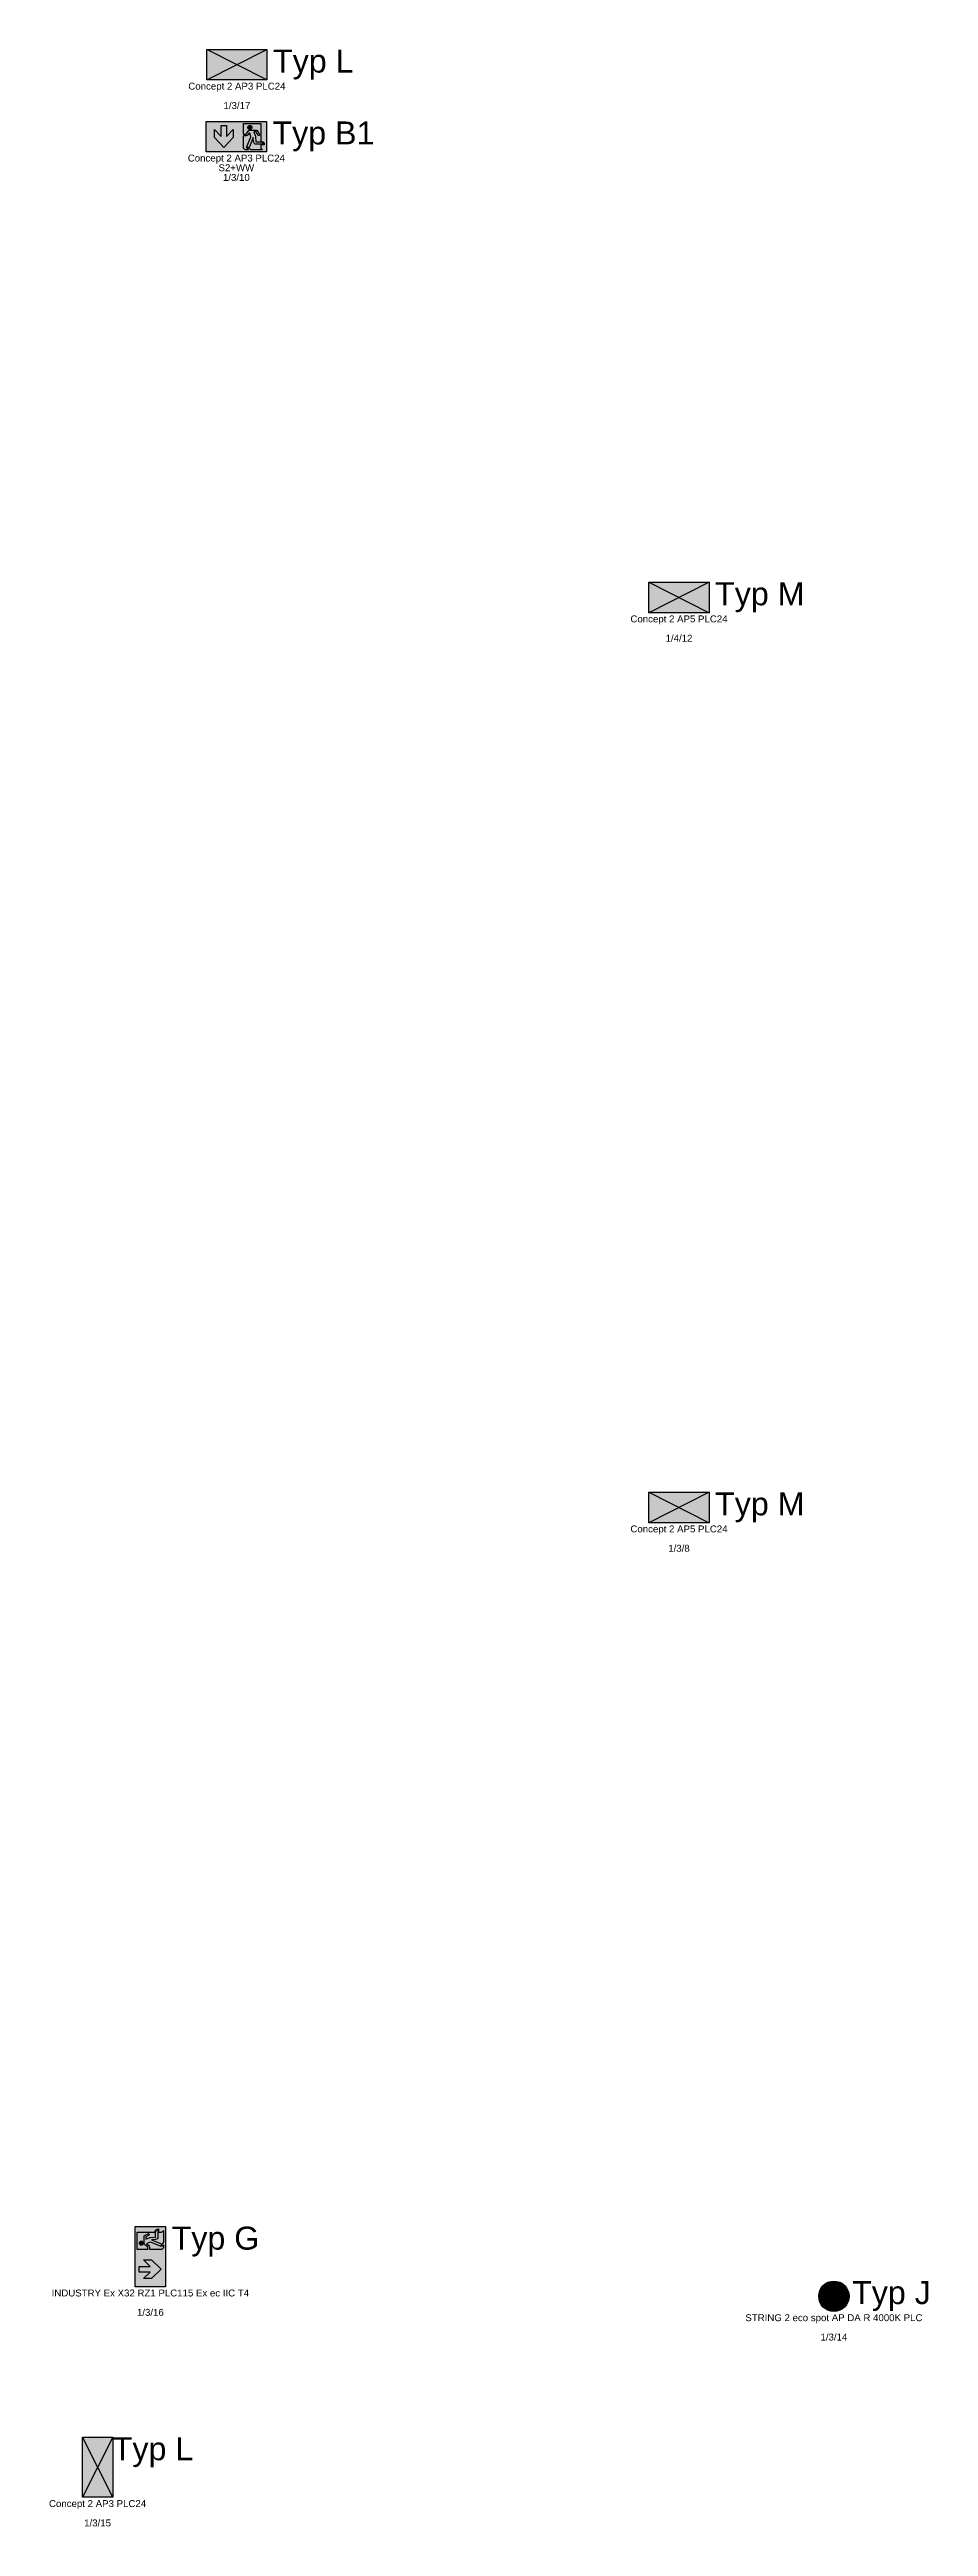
# Model space of a CAD drawing. Header units: millimetres. Extents: x -107261 to 64178, y -7557 to 117559.
# Drawn here: x -54157 to -44620, y 44845 to 71720 of the extents above; entities that cross this region are included whole.
import ezdxf
from ezdxf.enums import TextEntityAlignment as Align

# ---------------------------------------------------------------- set-up
doc = ezdxf.new("R2010")
doc.units = ezdxf.units.MM
for name, color, linetype in [('din_SIBEL_10_emergency_lighting', 90, 'Continuous'), ('din_SIBEL_30_color_green', 90, 'Continuous'), ('din_SIBEL_31_color_white', 255, 'Continuous'), ('din_SIBEL_32_color_black', 250, 'Continuous'), ('din_SIBEL_33_color_yellow', 40, 'Continuous'), ('din_SIBEL_50_type_name', 90, 'Continuous'), ('din_SIBEL_51_typenumber', 90, 'Continuous'), ('din_SIBEL_52_info', 90, 'Continuous'), ('din_SIBEL_61_labeling', 90, 'Continuous')]:
    doc.layers.add(name, color=color, linetype=linetype)
doc.styles.get("Standard").update_dxf_attribs({"font": 'arial.ttf'})

# ---------------------------------------------------------------- blocks, each defined once
blk = doc.blocks.new('Standardblock_RZ_PU')
at = {"layer": 'din_SIBEL_30_color_green'}
h = blk.add_hatch(color=256, dxfattribs=at)
h.dxf.hatch_style = 1
h.paths.add_polyline_path([(328, 0), (-326, 0), (-326, -330), (328, -330)])
h.paths.add_polyline_path([(-238, -89), (-166, -164), (-166, -44), (-106, -44), (-106, -164), (-35, -89), (-35, -176), (-136, -282), (-238, -176)], flags=16)
h.paths.add_polyline_path([(78, -21), (265, -21), (265, -216, -0.414214), (303, -253), (265, -253), (265, -291), (284, -309), (157, -309), (142, -295, 0.198912), (132, -291), (112, -291), (130, -309), (97, -309), (78, -291), (78, -156), (106, -156, 0.239952), (124, -146), (138, -127, -0.599876), (145, -128), (158, -165, -0.187349), (158, -168), (111, -283), (129, -283, 0.304268), (143, -274), (183, -176), (186, -220, 0.391902), (216, -247), (265, -247), (297, -247, 0.363159), (265, -221), (216, -221, -0.391902), (212, -218), (208, -167, 0.068786), (205, -152), (191, -114), (214, -114, -0.284079), (217, -116), (234, -149, 1), (250, -141), (234, -108, 0.284079), (214, -96), (147, -96, 0.239952), (132, -103), (109, -135, -0.239952), (106, -137), (78, -137)], flags=16)
h.paths.add_polyline_path([(170, -66, -1), (125, -66, -1)], flags=0)
h.paths.add_polyline_path([(170, -66, 1), (125, -66, 1)], flags=0)
h = blk.add_hatch(color=256, dxfattribs=at)
h.dxf.hatch_style = 1
h.paths.add_polyline_path([(170, -66, 1), (125, -66, 1)])
at = {"layer": 'din_SIBEL_31_color_white'}
h = blk.add_hatch(color=256, dxfattribs=at)
h.dxf.hatch_style = 1
h.paths.add_polyline_path([(-35, -89), (-106, -164), (-106, -44), (-166, -44), (-166, -164), (-238, -89), (-238, -176), (-136, -282), (-35, -176)])
h.paths.add_polyline_path([(265, -21), (78, -21), (78, -137), (106, -137, 0.239952), (109, -135), (132, -103, -0.239952), (147, -96), (214, -96, -0.284079), (234, -108), (250, -141, -1), (234, -149), (217, -116, 0.284079), (214, -114), (191, -114), (205, -152, -0.068786), (208, -167), (212, -218, 0.391902), (216, -221), (265, -221, -0.363159), (297, -247), (265, -247), (216, -247, -0.391902), (186, -220), (183, -176), (143, -274, -0.304268), (129, -283), (111, -283), (158, -168, 0.187349), (158, -165), (145, -128, 0.599876), (138, -127), (124, -146, -0.239952), (106, -156), (78, -156), (78, -291), (97, -309), (130, -309), (112, -291), (132, -291, -0.198912), (142, -295), (157, -309), (284, -309), (265, -291), (265, -253), (303, -253, 0.414214), (265, -216)])
h.paths.add_polyline_path([(170, -66, -1), (125, -66, -1)], flags=16)
at = {"layer": 'din_SIBEL_32_color_black'}
for points in [[(-326, -330), (-326, 0), (328, 0), (328, -330)], [(-238, -176), (-238, -89), (-166, -164), (-166, -44), (-106, -44), (-106, -164), (-35, -89), (-35, -176), (-136, -282)]]:
    blk.add_lwpolyline(points, close=True, dxfattribs=at)
for points in [[(78, -137), (78, -21), (265, -21), (265, -216, -0.414214), (303, -253), (265, -253), (265, -291), (284, -309), (157, -309), (142, -295, 0.198912), (132, -291), (112, -291), (130, -309), (97, -309), (78, -291), (78, -156)], [(78, -137), (106, -137, 0.239952), (109, -135), (132, -103, -0.239952), (147, -96), (214, -96, -0.284079), (234, -108), (250, -141, -1), (234, -149), (217, -116, 0.284079), (214, -114), (191, -114), (205, -152, -0.068786), (208, -167), (212, -218, 0.391902), (216, -221), (265, -221, -0.363159), (297, -247), (265, -247), (216, -247, -0.391902), (186, -220), (183, -176), (143, -274, -0.304268), (129, -283), (111, -283), (158, -168, 0.187349), (158, -165), (145, -128, 0.599876), (138, -127), (124, -146, -0.239952), (106, -156), (78, -156)]]:
    blk.add_lwpolyline(points, format="xyb", dxfattribs=at)
blk.add_circle((147, -66), 22.5, dxfattribs=at)
blk = doc.blocks.new('din-Logo')
blk.add_lwpolyline([(-327, -330), (-327, -330), (-327, -330), (-327, -330)], close=True)
blk = doc.blocks.new('STANDARD_RZ_PU')
blk.add_blockref('din-Logo', (0, 0))
at = {"layer": 'din_SIBEL_10_emergency_lighting'}
blk.add_blockref('Standardblock_RZ_PU', (0, 0), dxfattribs=at)
at = {"layer": 'din_SIBEL_50_type_name', "flags": 9}
blk.add_attdef('TYPE', (-326, 18), '', height=25, dxfattribs=at)
at = {"layer": 'din_SIBEL_50_type_name', "flags": 8}
blk.add_attdef('TYPENAME', text='', height=75, dxfattribs=at).set_placement((0, -350), align=Align.TOP_CENTER)
at = {"layer": 'din_SIBEL_51_typenumber', "flags": 8}
blk.add_attdef('TYPENUMBER', text='', height=250, dxfattribs=at).set_placement((336, 1), align=Align.TOP_LEFT)
at = {"layer": 'din_SIBEL_52_info', "flags": 8}
blk.add_attdef('INFOTEXT', text='', height=75, dxfattribs=at).set_placement((1, -445), align=Align.TOP_CENTER)
at = {"layer": 'din_SIBEL_61_labeling', "flags": 8}
for tag, p in [('LABELING1', (1, -540)), ('LABELING2', (1, -635))]:
    blk.add_attdef(tag, text='', height=75, dxfattribs=at).set_placement(p, align=Align.TOP_CENTER)
blk = doc.blocks.new('Standardblock_SL')
at = {"layer": 'din_SIBEL_31_color_white'}
h = blk.add_hatch(color=256, dxfattribs=at)
h.dxf.hatch_style = 1
h.paths.add_polyline_path([(-326, 0), (0, -165), (326, 0)])
h.paths.add_polyline_path([(326, -330), (0, -165), (-326, -330)])
at = {"layer": 'din_SIBEL_33_color_yellow'}
h = blk.add_hatch(color=256, dxfattribs=at)
h.dxf.hatch_style = 1
h.paths.add_polyline_path([(0, -165), (-326, 0), (-326, -330)])
h.paths.add_polyline_path([(326, -330), (326, 0), (0, -165)])
at = {"layer": 'din_SIBEL_32_color_black'}
for p, q in [((-326, 0), (326, -330)), ((326, 0), (-326, -330))]:
    blk.add_line(p, q, dxfattribs=at)
blk.add_lwpolyline([(-326, -330), (-326, 0), (326, 0), (326, -330)], close=True, dxfattribs=at)
blk = doc.blocks.new('STANDARD_SL')
blk.add_blockref('din-Logo', (0, 0))
at = {"layer": 'din_SIBEL_10_emergency_lighting'}
blk.add_blockref('Standardblock_SL', (0, 0), dxfattribs=at)
at = {"layer": 'din_SIBEL_50_type_name', "flags": 9}
blk.add_attdef('TYPE', (-326, 18), '', height=25, dxfattribs=at)
at = {"layer": 'din_SIBEL_50_type_name', "flags": 8}
blk.add_attdef('TYPENAME', text='', height=75, dxfattribs=at).set_placement((0, -350), align=Align.TOP_CENTER)
at = {"layer": 'din_SIBEL_51_typenumber', "flags": 8}
blk.add_attdef('TYPENUMBER', text='', height=250, dxfattribs=at).set_placement((336, 1), align=Align.TOP_LEFT)
at = {"layer": 'din_SIBEL_52_info', "flags": 8}
blk.add_attdef('INFOTEXT', text='', height=75, dxfattribs=at).set_placement((1, -445), align=Align.TOP_CENTER)
at = {"layer": 'din_SIBEL_61_labeling', "flags": 8}
for tag, p in [('LABELING1', (1, -540)), ('LABELING2', (1, -635))]:
    blk.add_attdef(tag, text='', height=75, dxfattribs=at).set_placement(p, align=Align.TOP_CENTER)
blk = doc.blocks.new('Standardblock_Spot')
at = {"layer": 'din_SIBEL_31_color_white'}
h = blk.add_hatch(color=256, dxfattribs=at)
h.dxf.hatch_style = 1
h.paths.add_polyline_path([(117, -48, 0.414214), (-117, -48), (0, -165)])
h.paths.add_polyline_path([(0, -165), (-117, -282, 0.414214), (117, -282)])
at = {"layer": 'din_SIBEL_33_color_yellow'}
h = blk.add_hatch(color=256, dxfattribs=at)
h.dxf.hatch_style = 1
h.paths.add_polyline_path([(-117, -48, 0.198912), (-165, -165, 0.198912), (-117, -282), (0, -165)])
h.paths.add_polyline_path([(117, -48), (0, -165), (117, -282, 0.198912), (165, -165, 0.198912)])
at = {"layer": 'din_SIBEL_32_color_black'}
for p, q in [((-117, -282), (117, -48)), ((-117, -48), (117, -282))]:
    blk.add_line(p, q, dxfattribs=at)
blk.add_circle((0, -165), 165, dxfattribs=at)
blk = doc.blocks.new('STANDARD_SPOT')
at = {"layer": 'din_SIBEL_10_emergency_lighting'}
blk.add_blockref('Standardblock_Spot', (0, 0), dxfattribs=at)
at = {"layer": 'din_SIBEL_50_type_name', "flags": 9}
blk.add_attdef('TYPE', (-326, 18), '', height=25, dxfattribs=at)
at = {"layer": 'din_SIBEL_50_type_name', "flags": 8}
blk.add_attdef('TYPENAME', text='', height=75, dxfattribs=at).set_placement((0, -350), align=Align.TOP_CENTER)
at = {"layer": 'din_SIBEL_51_typenumber', "flags": 8}
blk.add_attdef('TYPENUMBER', text='', height=250, dxfattribs=at).set_placement((336, 1), align=Align.TOP_LEFT)
at = {"layer": 'din_SIBEL_52_info', "flags": 8}
blk.add_attdef('INFOTEXT', text='', height=75, dxfattribs=at).set_placement((1, -445), align=Align.TOP_CENTER)
at = {"layer": 'din_SIBEL_61_labeling', "flags": 8}
for tag, p in [('LABELING1', (1, -540)), ('LABELING2', (1, -635))]:
    blk.add_attdef(tag, text='', height=75, dxfattribs=at).set_placement(p, align=Align.TOP_CENTER)

msp = doc.modelspace()

# ---------------------------------------------------------------- block references
at = {"layer": 'din_SIBEL_10_emergency_lighting'}
ref = msp.add_blockref('STANDARD_SL', (-52124, 71390), dxfattribs=dict(at, rotation=180))
ref.add_attrib('LABELING1', '1/3/17', dxfattribs={"layer": 'din_SIBEL_61_labeling', "height": 75, "flags": 8}).set_placement((-52124, 71150), align=Align.TOP_CENTER)
ref.add_attrib('TYPENAME', 'Concept 2 AP3 PLC24', dxfattribs={"layer": 'din_SIBEL_50_type_name', "height": 75, "flags": 8}).set_placement((-52124, 71360), align=Align.TOP_CENTER)
ref.add_attrib('TYPENUMBER', 'Typ L', dxfattribs={"layer": 'din_SIBEL_51_typenumber', "height": 250, "flags": 8}).set_placement((-51732, 71720), align=Align.TOP_LEFT)
ref = msp.add_blockref('STANDARD_RZ_PU', (-52130, 70940), dxfattribs=at)
ref.add_attrib('LABELING1', '1/3/10', dxfattribs={"layer": 'din_SIBEL_61_labeling', "height": 75, "flags": 8}).set_placement((-52130, 70370), align=Align.TOP_CENTER)
ref.add_attrib('TYPENAME', 'Concept 2 AP3 PLC24', dxfattribs={"layer": 'din_SIBEL_50_type_name', "height": 75, "flags": 8}).set_placement((-52130, 70580), align=Align.TOP_CENTER)
ref.add_attrib('INFOTEXT', 'S2+WW', dxfattribs={"layer": 'din_SIBEL_52_info', "height": 75, "flags": 8}).set_placement((-52130, 70475), align=Align.TOP_CENTER)
ref.add_attrib('TYPENUMBER', 'Typ B1', dxfattribs={"layer": 'din_SIBEL_51_typenumber', "height": 250, "flags": 8}).set_placement((-51738, 70940), align=Align.TOP_LEFT)
ref = msp.add_blockref('STANDARD_SL', (-47327, 65940), dxfattribs=at)
ref.add_attrib('LABELING1', '1/4/12', dxfattribs={"layer": 'din_SIBEL_61_labeling', "height": 75, "flags": 8}).set_placement((-47327, 65370), align=Align.TOP_CENTER)
ref.add_attrib('TYPENAME', 'Concept 2 AP5 PLC24', dxfattribs={"layer": 'din_SIBEL_50_type_name', "height": 75, "flags": 8}).set_placement((-47327, 65580), align=Align.TOP_CENTER)
ref.add_attrib('TYPENUMBER', 'Typ M', dxfattribs={"layer": 'din_SIBEL_51_typenumber', "height": 250, "flags": 8}).set_placement((-46935, 65940), align=Align.TOP_LEFT)
ref = msp.add_blockref('STANDARD_SL', (-47327, 56066), dxfattribs=at)
ref.add_attrib('LABELING1', '1/3/8', dxfattribs={"layer": 'din_SIBEL_61_labeling', "height": 75, "flags": 8}).set_placement((-47327, 55496), align=Align.TOP_CENTER)
ref.add_attrib('TYPENAME', 'Concept 2 AP5 PLC24', dxfattribs={"layer": 'din_SIBEL_50_type_name', "height": 75, "flags": 8}).set_placement((-47327, 55706), align=Align.TOP_CENTER)
ref.add_attrib('TYPENUMBER', 'Typ M', dxfattribs={"layer": 'din_SIBEL_51_typenumber', "height": 250, "flags": 8}).set_placement((-46935, 56066), align=Align.TOP_LEFT)
ref = msp.add_blockref('STANDARD_RZ_PU', (-53228, 47772), dxfattribs=dict(at, rotation=90))
ref.add_attrib('LABELING1', '1/3/16', dxfattribs={"layer": 'din_SIBEL_61_labeling', "height": 75, "flags": 8}).set_placement((-53063, 47206), align=Align.TOP_CENTER)
ref.add_attrib('TYPENAME', 'INDUSTRY Ex X32 RZ1 PLC115 Ex ec IIC T4', dxfattribs={"layer": 'din_SIBEL_50_type_name', "height": 75, "flags": 8}).set_placement((-53063, 47416), align=Align.TOP_CENTER)
ref.add_attrib('TYPENUMBER', 'Typ G', dxfattribs={"layer": 'din_SIBEL_51_typenumber', "height": 250, "flags": 8}).set_placement((-52832, 48099), align=Align.TOP_LEFT)
ref = msp.add_blockref('STANDARD_SPOT', (-45646, 47508), dxfattribs=at)
ref.add_attrib('LABELING1', '1/3/14', dxfattribs={"layer": 'din_SIBEL_61_labeling', "height": 75, "flags": 8}).set_placement((-45646, 46938), align=Align.TOP_CENTER)
ref.add_attrib('TYPENAME', 'STRING 2 eco spot AP DA R 4000K PLC', dxfattribs={"layer": 'din_SIBEL_50_type_name', "height": 75, "flags": 8}).set_placement((-45646, 47148), align=Align.TOP_CENTER)
ref.add_attrib('TYPENUMBER', 'Typ J', dxfattribs={"layer": 'din_SIBEL_51_typenumber', "height": 250, "flags": 8}).set_placement((-45448, 47508), align=Align.TOP_LEFT)
ref = msp.add_blockref('STANDARD_SL', (-53471, 45488), dxfattribs=dict(at, rotation=270))
ref.add_attrib('LABELING1', '1/3/15', dxfattribs={"layer": 'din_SIBEL_61_labeling', "height": 75, "flags": 8}).set_placement((-53636, 44921), align=Align.TOP_CENTER)
ref.add_attrib('TYPENAME', 'Concept 2 AP3 PLC24', dxfattribs={"layer": 'din_SIBEL_50_type_name', "height": 75, "flags": 8}).set_placement((-53636, 45131), align=Align.TOP_CENTER)
ref.add_attrib('TYPENUMBER', 'Typ L', dxfattribs={"layer": 'din_SIBEL_51_typenumber', "height": 250, "flags": 8}).set_placement((-53471, 45814), align=Align.TOP_LEFT)

doc.saveas('drawing.dxf')
